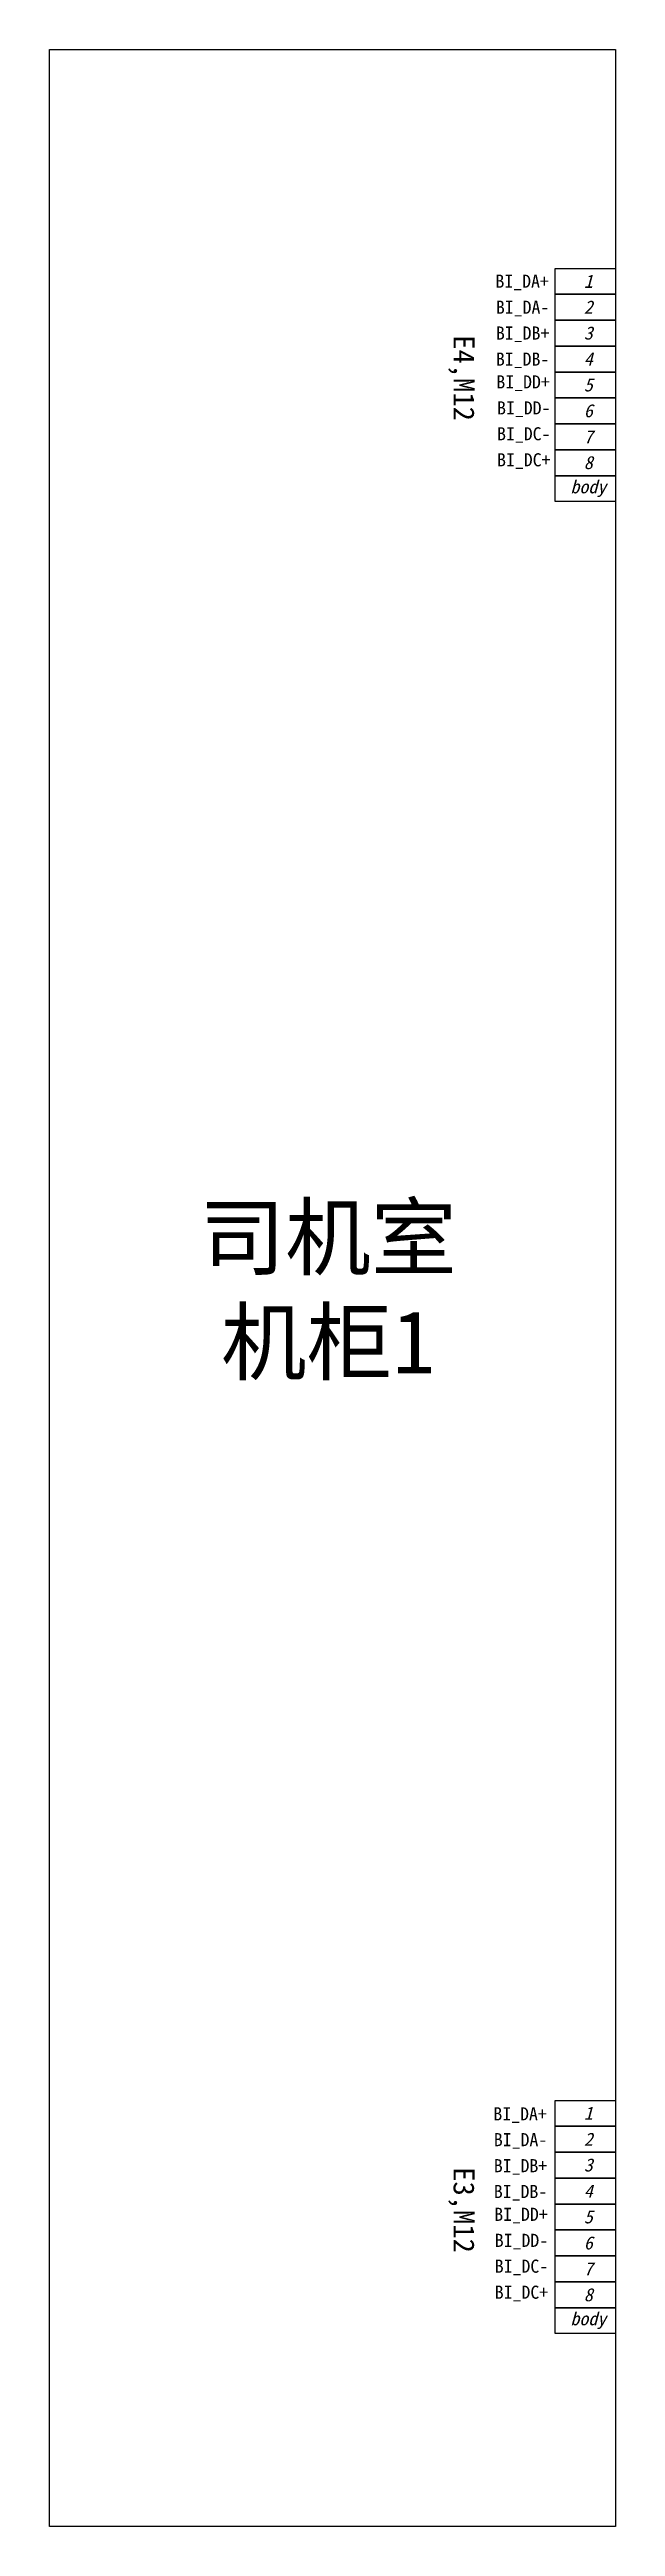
# Model space of a CAD drawing. Header units: millimetres. Extents: x -9110 to 102990, y -380 to 207980.
# Drawn here: x 17014 to 19471, y 71150 to 81898 of the extents above; entities that cross this region are included whole.
import ezdxf

# ---------------------------------------------------------------- set-up
doc = ezdxf.new("R2010")
doc.units = ezdxf.units.MM
doc.header["$LTSCALE"] = 1000
doc.header["$MEASUREMENT"] = 0
doc.styles.add('HORIZONTALGBCBIG', font='txt.shx', dxfattribs={"bigfont": 'gbcbig.shx'})
doc.styles.get("Standard").update_dxf_attribs({"font": 'simhei.ttf'})

msp = doc.modelspace()

# ---------------------------------------------------------------- texts
at = {"char_height": 56.84, "width": 375, "attachment_point": 6}
for s, insert in [('{\\fSimSun|b0|i0|c134|p2;\\C7;BI_DA+}', (19182, 80887)), ('{\\fSimSun|b0|i0|c134|p2;\\C7;BI_DA-}', (19184, 80774)), ('{\\fSimSun|b0|i0|c134|p2;\\C7;BI_DB+}', (19184, 80662)), ('{\\fSimSun|b0|i0|c134|p2;\\C7;BI_DB\\fSimSun|b0|i0|c0|p2;-}', (19184, 80549)), ('{\\fSimSun|b0|i0|c134|p2;\\C7;BI_DD\\fSimSun|b0|i0|c0|p2;+}', (19186, 80450)), ('{\\fSimSun|b0|i0|c134|p2;\\C7;BI_DD-}', (19189, 80337)), ('{\\fSimSun|b0|i0|c134|p2;\\C7;BI_DC-}', (19189, 80225)), ('{\\fSimSun|b0|i0|c134|p2;\\C7;BI_DC+}', (19189, 80112)), ('{\\fSimSun|b0|i0|c134|p2;\\C7;BI_DA+}', (19173, 72935)), ('{\\fSimSun|b0|i0|c134|p2;\\C7;BI_DA-}', (19175, 72823)), ('{\\fSimSun|b0|i0|c134|p2;\\C7;BI_DB+}', (19175, 72710)), ('{\\fSimSun|b0|i0|c134|p2;\\C7;BI_DB\\fSimSun|b0|i0|c0|p2;-}', (19175, 72598)), ('{\\fSimSun|b0|i0|c134|p2;\\C7;BI_DD\\fSimSun|b0|i0|c0|p2;+}', (19177, 72499)), ('{\\fSimSun|b0|i0|c134|p2;\\C7;BI_DD-}', (19179, 72386)), ('{\\fSimSun|b0|i0|c134|p2;\\C7;BI_DC-}', (19179, 72274)), ('{\\fSimSun|b0|i0|c134|p2;\\C7;BI_DC+}', (19179, 72161))]:
    msp.add_mtext(s, dxfattribs=dict(at, insert=insert))
at = {"style": 'HORIZONTALGBCBIG'}
for s, insert, char_height, width, attachment_point in [('\\pxqc;{\\fSimSun|b0|i1|c134|p2;\\H1x;\\C7;1}', (19222, 80892), 56.84, 262.5, 4), ('\\pxqc;{\\fSimSun|b0|i1|c134|p2;\\H1x;\\C7;2}', (19222, 80780), 56.84, 262.5, 4), ('\\pxqc;{\\fSimSun|b0|i1|c134|p2;\\H1x;\\C7;3}', (19222, 80667), 56.84, 262.5, 4), ('\\pxqc;{\\fSimSun|b0|i1|c134|p2;\\H1x;\\C7;4}', (19222, 80555), 56.84, 262.5, 4), ('\\pxqc;{\\fSimSun|b0|i1|c134|p2;\\C7;5}', (19222, 80442), 56.84, 262.5, 4), ('\\pxqc;{\\fSimSun|b0|i1|c134|p2;\\C7;6}', (19222, 80330), 56.84, 262.5, 4), ('\\pxqc;{\\fSimSun|b0|i1|c134|p2;\\C7;7}', (19222, 80217), 56.84, 262.5, 4), ('\\pxqc;{\\fSimSun|b0|i1|c134|p2;\\C7;8}', (19222, 80105), 56.84, 262.5, 4), ('\\pxqc;{\\fSimSun|b0|i1|c134|p2;\\H1x;\\C7;body}', (19222, 79992), 56.84, 262.5, 4), ('{\\fSystem|b0|i0|c134|p34;司机室机柜\\fSimSun|b1|i0|c134|p2;\\C7;1\\P}', (18223, 76502), 272.85, 1125, 5), ('\\pxqc;{\\fSimSun|b0|i1|c134|p2;\\H1x;\\C7;1}', (19222, 72943), 56.84, 262.5, 4), ('\\pxqc;{\\fSimSun|b0|i1|c134|p2;\\H1x;\\C7;2}', (19222, 72830), 56.84, 262.5, 4), ('\\pxqc;{\\fSimSun|b0|i1|c134|p2;\\H1x;\\C7;3}', (19222, 72718), 56.84, 262.5, 4), ('\\pxqc;{\\fSimSun|b0|i1|c134|p2;\\H1x;\\C7;4}', (19222, 72605), 56.84, 262.5, 4), ('\\pxqc;{\\fSimSun|b0|i1|c134|p2;\\C7;5}', (19222, 72493), 56.84, 262.5, 4), ('\\pxqc;{\\fSimSun|b0|i1|c134|p2;\\C7;6}', (19222, 72380), 56.84, 262.5, 4), ('\\pxqc;{\\fSimSun|b0|i1|c134|p2;\\C7;7}', (19222, 72268), 56.84, 262.5, 4), ('\\pxqc;{\\fSimSun|b0|i1|c134|p2;\\C7;8}', (19222, 72155), 56.84, 262.5, 4), ('\\pxqc;{\\fSimSun|b0|i1|c134|p2;\\H1x;\\C7;body}', (19222, 72043), 56.84, 262.5, 4)]:
    msp.add_mtext(s, dxfattribs=dict(at, insert=insert, char_height=char_height, width=width, attachment_point=attachment_point))
at = {"char_height": 90.95, "width": 750, "attachment_point": 5, "rotation": 270, "style": 'HORIZONTALGBCBIG'}
for s, insert in [('{\\fSimSun|b0|i0|c134|p2;\\C7;E4,M12}', (18802, 80472)), ('{\\fSimSun|b0|i0|c134|p2;\\C7;E3,M12}', (18802, 72523))]:
    msp.add_mtext(s, dxfattribs=dict(at, insert=insert))

# ---------------------------------------------------------------- linework, layer by layer
msp.add_lwpolyline([(17014, 81898), (19471, 81898), (19471, 71150), (17014, 71150)], close=True)
at = {"color": 9, "linetype": 'Continuous'}
for points in [[(19471, 80836), (19209, 80836), (19209, 80948), (19471, 80948)], [(19471, 80723), (19209, 80723), (19209, 80836), (19471, 80836)], [(19471, 80611), (19209, 80611), (19209, 80723), (19471, 80723)], [(19471, 80498), (19209, 80498), (19209, 80611), (19471, 80611)], [(19471, 80386), (19209, 80386), (19209, 80498), (19471, 80498)], [(19471, 80273), (19209, 80273), (19209, 80386), (19471, 80386)], [(19471, 80161), (19209, 80161), (19209, 80273), (19471, 80273)], [(19471, 80048), (19209, 80048), (19209, 80161), (19471, 80161)], [(19471, 79936), (19209, 79936), (19209, 80048), (19471, 80048)], [(19471, 72887), (19209, 72887), (19209, 72999), (19471, 72999)], [(19471, 72774), (19209, 72774), (19209, 72887), (19471, 72887)], [(19471, 72662), (19209, 72662), (19209, 72774), (19471, 72774)], [(19471, 72549), (19209, 72549), (19209, 72662), (19471, 72662)], [(19471, 72437), (19209, 72437), (19209, 72549), (19471, 72549)], [(19471, 72324), (19209, 72324), (19209, 72437), (19471, 72437)], [(19471, 72212), (19209, 72212), (19209, 72324), (19471, 72324)], [(19471, 72099), (19209, 72099), (19209, 72212), (19471, 72212)], [(19471, 71987), (19209, 71987), (19209, 72099), (19471, 72099)]]:
    msp.add_lwpolyline(points, close=True, dxfattribs=at)

msp.set_redraw_order([(e.dxf.handle, doc.entitydb.next_handle()) for e in msp.query("TEXT MTEXT ATTDEF DIMENSION ARC_DIMENSION")])  # texts and dimensions are drawn at this point

doc.saveas('drawing.dxf')
